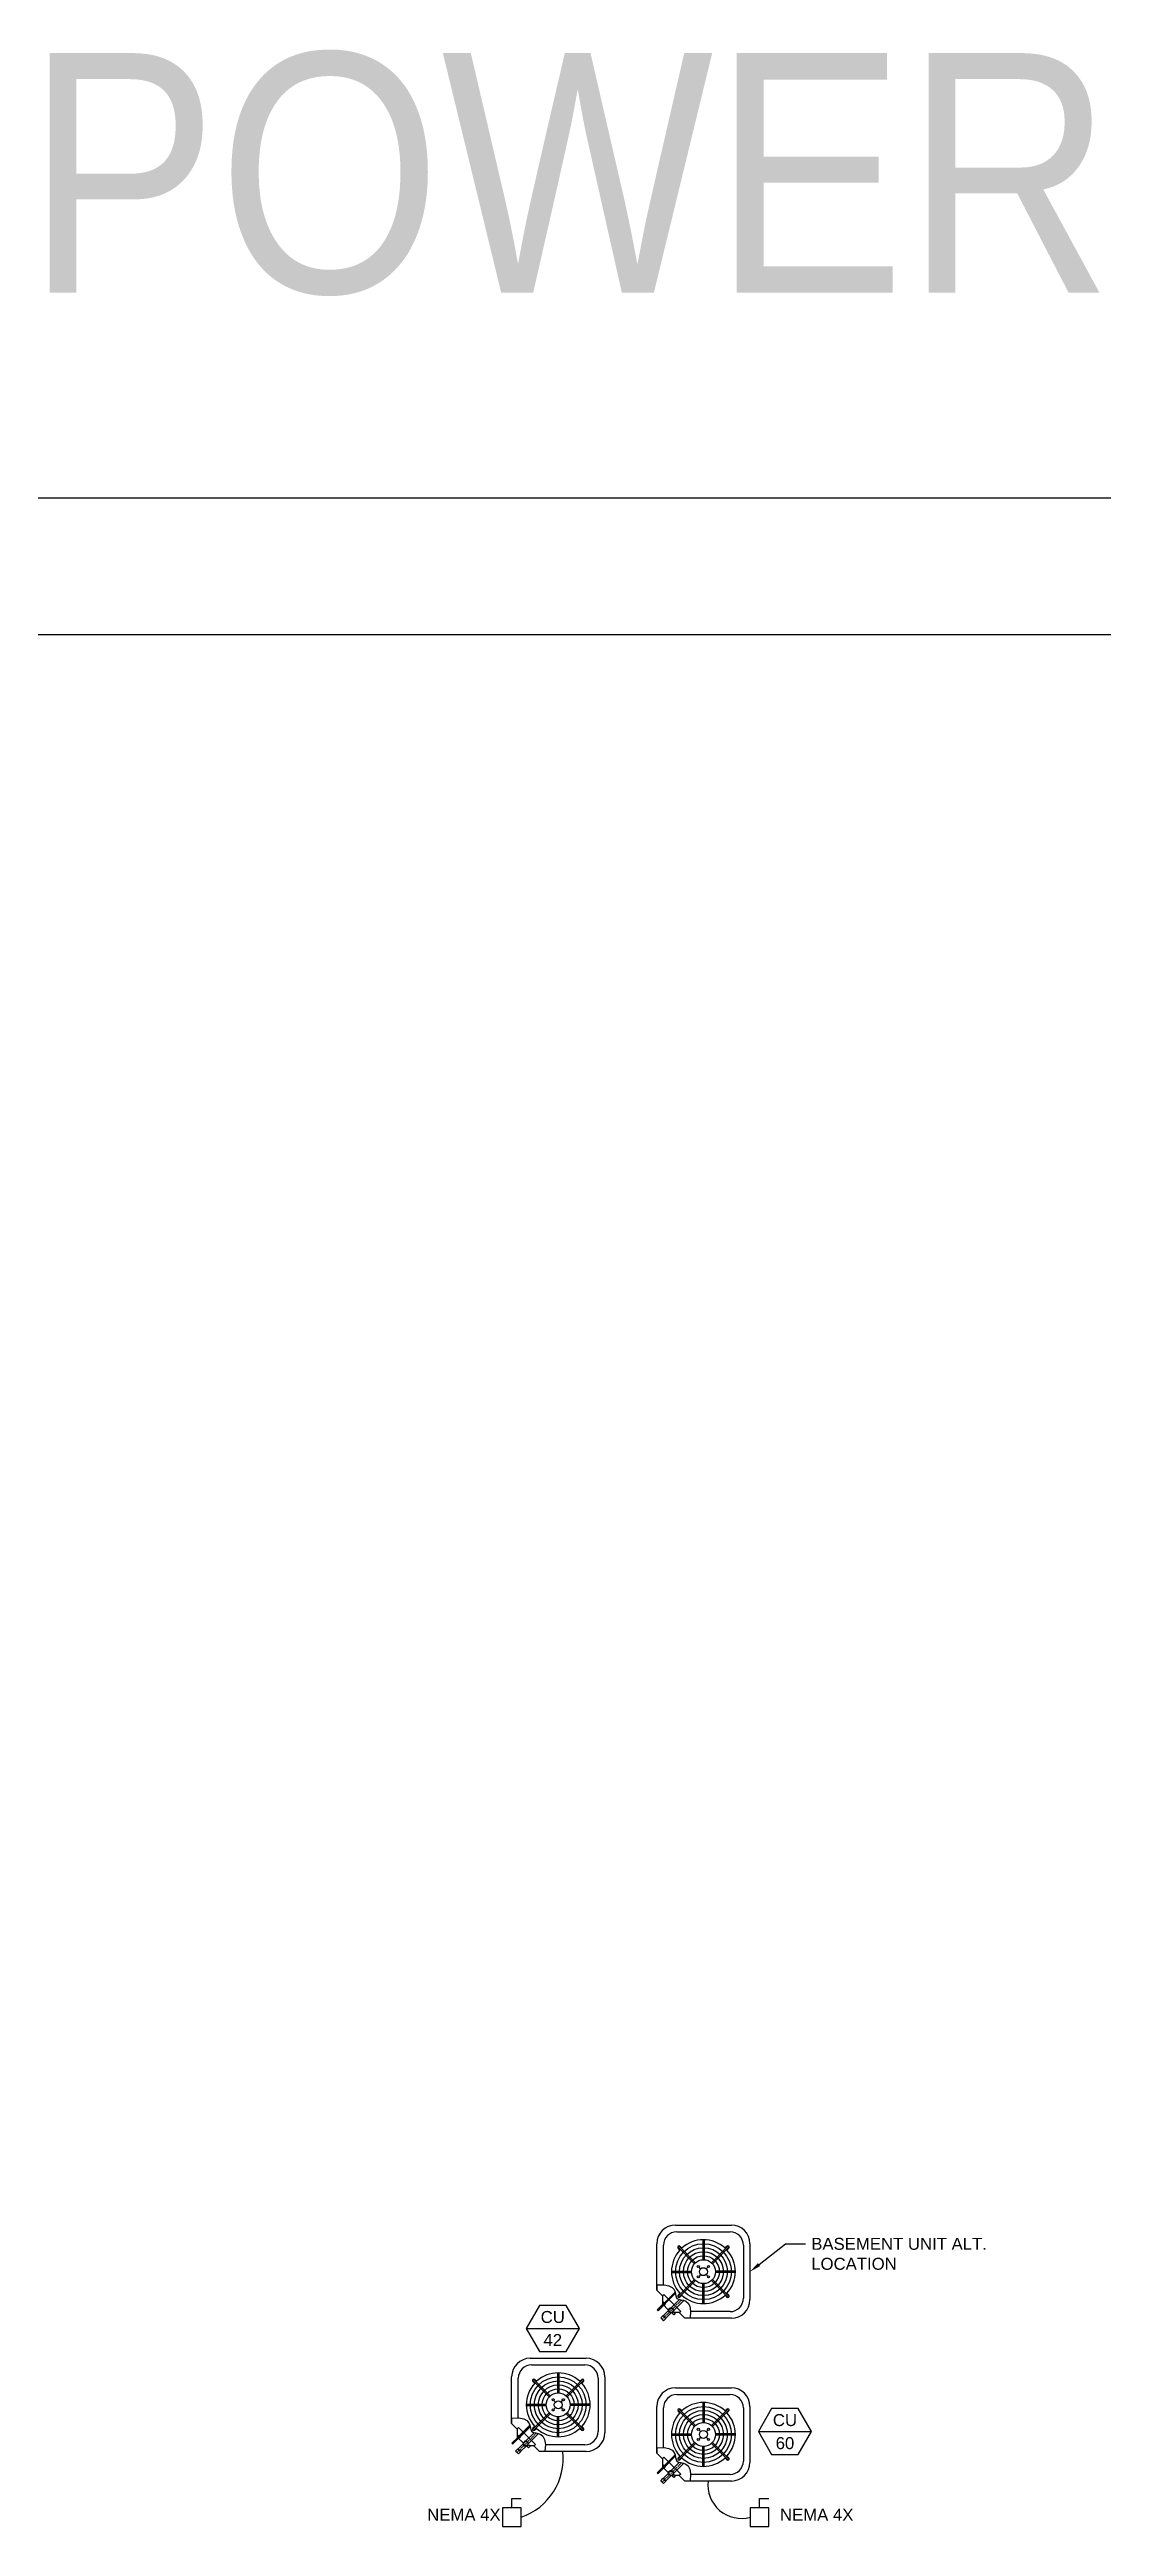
# Model space of a CAD drawing. Header units: inches. Extents: x -4243 to 9462, y -1700 to 6519.
# Drawn here: x 3749 to 4143, y 3228 to 4158 of the extents above; entities that cross this region are included whole.
import ezdxf
from ezdxf import colors
from ezdxf.entities.mleader import LeaderData, LeaderLine
from ezdxf.enums import TextEntityAlignment as Align
from ezdxf.math import Vec2, Vec3

# ---------------------------------------------------------------- set-up
doc = ezdxf.new("R2010")
doc.units = ezdxf.units.IN
doc.header["$MEASUREMENT"] = 0
doc.linetypes.add('DASHED', pattern=[0.75, 0.5, -0.25])
doc.layers.add('CORE', color=4, linetype='Continuous', plot=False)
doc.layers.add('CORE TEXT', color=2, linetype='Continuous', plot=False)
for name, color, linetype in [('E-TEXT', 2, 'Continuous'), ('E_SYM', 6, 'Continuous'), ('E_WIRE', 4, 'Continuous'), ('M-ANNO-TAG-EQUIP', 50, 'Continuous'), ('M-EQUIP-CLR', 12, 'DASHED'), ('M-EQUIP-CU', 255, 'Continuous')]:
    doc.layers.add(name, color=color, linetype=linetype)
doc.layers.get('0').off()
doc.layers.get('0').freeze()
doc.styles.add('ARC-TEXT', font='arial.ttf', dxfattribs={"width": 0.86, "height": 4.5})
doc.styles.add('GEC', font='arial.ttf')
doc.styles.add('GEC_64', font='arial.ttf', dxfattribs={"height": 6})

msp = doc.modelspace()

# ---------------------------------------------------------------- texts
at = {"layer": 'CORE TEXT', "insert": (3739.97, 4156.9), "char_height": 90, "attachment_point": 1, "style": 'ARC-TEXT'}
msp.add_mtext_dynamic_manual_height_columns('POWER', width=1095.7852, gutter_width=22.5, heights=[0], dxfattribs=at)
at = {"layer": 'E-TEXT', "char_height": 4.5, "attachment_point": 1, "style": 'GEC_64'}
for insert in [(3890.75, 3234.47), (4023.33, 3234.47)]:
    msp.add_mtext_dynamic_manual_height_columns('NEMA 4X ', width=37.8578, gutter_width=30, heights=[0], dxfattribs=dict(at, insert=insert))

# ---------------------------------------------------------------- blocks, each defined once
blk = doc.blocks.new('*U2193')
at = {"color": 1}
for p, q in [((-18.43, 14.96), (-17.37, 16.01)), ((-17.55, 14.08), (-18.43, 14.96)), ((-16.61, 15.15), (-17.56, 14.2)), ((-15.48, 12.11), (-17.56, 14.2)), ((-16.49, 15.14), (-17.55, 14.08)), ((-17.37, 16.01), (-16.49, 15.14)), ((-14.53, 13.07), (-16.61, 15.15)), ((-16.18, 11.18), (-15.66, 11.7)), ((-15.58, 10.59), (-16.18, 11.18)), ((-15.66, 11.7), (-15.6, 11.64)), ((-15.6, 11.64), (-15.49, 11.74)), ((-15.13, 11.17), (-15.6, 11.64)), ((-15.07, 11.11), (-15.58, 10.59)), ((-15.49, 11.74), (-15.46, 11.71)), ((-15.48, 12.55), (-14.96, 13.07)), ((-15.48, 11.82), (-15.48, 12.55)), ((-14.96, 11.3), (-15.48, 11.82)), ((-15.46, 11.71), (-15.42, 11.75)), ((-15.06, 11.31), (-15.46, 11.71)), ((-15.03, 11.28), (-15.13, 11.17)), ((-15.13, 11.17), (-15.07, 11.11)), ((-15.02, 11.35), (-15.06, 11.31)), ((-15.06, 11.31), (-15.03, 11.28)), ((-14.96, 13.07), (-14.23, 13.07)), ((-14.96, 11.3), (-14.23, 11.3)), ((-14.38, 17.38), (-14.71, 17.05)), ((-12.44, 14.78), (-14.71, 17.05)), ((-10.78, 7.42), (-14.66, 11.3)), ((-12.11, 15.1), (-14.38, 17.38)), ((-13.71, 12.55), (-14.23, 13.07)), ((-14.23, 11.3), (-13.71, 11.82)), ((-13.71, 11.82), (-13.71, 12.55)), ((-10.46, 9), (-13.71, 12.25)), ((-12.21, 15.1), (-12.44, 14.88)), ((-12.44, 14.88), (-12.44, 14.56)), ((-12.44, 14.56), (-12.21, 14.34)), ((-11.89, 15.1), (-12.21, 15.1)), ((-11.89, 14.34), (-12.21, 14.34)), ((-8.22, 10.56), (-12, 14.34)), ((-11.89, 15.1), (-11.67, 14.88)), ((-11.67, 14.56), (-11.89, 14.34)), ((-11.87, 15.08), (-11.85, 15.1)), ((-11.86, 15.11), (-11.82, 15.16)), ((-11.85, 15.1), (-11.86, 15.11)), ((-11.85, 15.19), (-11.62, 15.41)), ((-11.82, 15.16), (-11.85, 15.19)), ((-11.85, 15.1), (-11.68, 14.92)), ((-11.82, 15.16), (-11.62, 14.96)), ((-11.68, 14.92), (-11.69, 14.91)), ((-11.66, 14.91), (-11.68, 14.92)), ((-11.67, 14.88), (-11.67, 14.56)), ((-7.69, 10.68), (-11.67, 14.66)), ((-11.62, 14.96), (-11.66, 14.91)), ((-11.62, 15.41), (-11.37, 15.15)), ((-11.59, 14.93), (-11.62, 14.96)), ((-11.37, 15.15), (-11.59, 14.93)), ((-9.29, 9.65), (-3, 3.35)), ((-8.12, 8.83), (-8.81, 9.52)), ((-0.25, 12), (-0.25, 4.49)), ((0.25, 12), (0.25, 4.49)), ((9.29, 9.65), (3, 3.35)), ((8.12, 8.83), (8.81, 9.52)), ((-12, 0.25), (-4.49, 0.25)), ((-9.65, 9.29), (-3.35, 3)), ((-8.83, 8.12), (-9.52, 8.81)), ((-1.06, 1.06), (-1.64, 1.64)), ((1.06, 1.06), (1.64, 1.64)), ((9.65, 9.29), (3.35, 3)), ((12, 0.25), (4.49, 0.25)), ((8.83, 8.12), (9.52, 8.81)), ((-12, -0.25), (-4.49, -0.25)), ((-9.65, -9.29), (-3.35, -3)), ((-8.83, -8.12), (-9.52, -8.81)), ((-9.29, -9.65), (-3, -3.35)), ((-8.12, -8.83), (-8.81, -9.52)), ((-1.06, -1.06), (-1.64, -1.64)), ((-0.25, -12), (-0.25, -4.49)), ((0.25, -12), (0.25, -4.49)), ((1.06, -1.06), (1.64, -1.64)), ((9.29, -9.65), (3, -3.35)), ((9.65, -9.29), (3.35, -3)), ((12, -0.25), (4.49, -0.25)), ((8.12, -8.83), (8.81, -9.52)), ((8.83, -8.12), (9.52, -8.81))]:
    blk.add_line(p, q, dxfattribs=at)
for p, q in [((-15.38, 9.12), (-15.38, 10.79)), ((-8.53, 14.93), (-14.92, 8.54)), ((-12.12, 15.38), (-14.44, 13.07)), ((-11.66, 15.38), (-12.12, 15.38)), ((-9.12, 15.38), (-11.59, 15.38)), ((-7, 17.5), (-9.12, 15.38)), ((-9.05, 15.45), (-8.53, 14.93)), ((-5, 17.5), (-7, 17.5)), ((-7, 17.5), (10.5, 17.5)), ((-4.92, 15), (10, 15)), ((15, 10), (15, -10)), ((17.5, 10.5), (17.5, -10.5)), ((-17.5, 7), (-15.38, 9.12)), ((-17.5, 5), (-17.5, 7)), ((-17.5, -10.5), (-17.5, 7)), ((-14.92, 8.54), (-15.44, 9.06)), ((-15, -10), (-15, 4.84)), ((10.5, -17.5), (-10.5, -17.5)), ((10, -15), (-10, -15))]:
    blk.add_line(p, q)
for centre, radius in [((-14.59, 12.18), 0.786), ((-12.05, 14.72), 0.341), ((0, 0), 10.5), ((0, 0), 9), ((0, 0), 7.5), ((0, 0), 6), ((0, 0), 4.5), ((-1.92, 1.92), 0.393), ((0, 0), 1.5), ((1.92, 1.92), 0.393), ((-1.92, -1.92), 0.393), ((1.92, -1.92), 0.393)]:
    blk.add_circle(centre, radius, dxfattribs=at)
for centre, radius, start, end in [((-9.17, 9.17), 0.5, 45, 225), ((0, 0), 12, 47.38802, 132.61198), ((9.17, 9.17), 0.5, 315, 135), ((0, 0), 12, 137.38802, 222.61198), ((0, 0), 12, 317.38802, 42.61198), ((-9.17, -9.17), 0.5, 135, 315), ((0, 0), 12, 227.38802, 312.61198), ((9.17, -9.17), 0.5, 225, 45)]:
    blk.add_arc(centre, radius, start, end, dxfattribs=at)
for centre, radius, start, end in [((10, 10), 5, 0, 90), ((10.5, 10.5), 7, 0, 90), ((-10.5, -10.5), 7, 180, 270), ((-10, -10), 5, 180, 270), ((10, -10), 5, 270, 0), ((10.5, -10.5), 7, 270, 0)]:
    blk.add_arc(centre, radius, start, end)
blk.add_open_spline([(-5, 17.5), (-4.18, 9.06), (-13.41, 13.41), (-9.17, 3.91), (-17.5, 5)], degree=3)
at = {"layer": 'M-EQUIP-CLR'}
for p, q in [((-17.9, 15.49), (-10.61, 8.2)), ((-14.55, 17.21), (-7.95, 10.62))]:
    blk.add_line(p, q, dxfattribs=at)
blk = doc.blocks.new('GE_EQM_TAG')
blk.add_line((-10, 0), (10, 0))
blk.add_lwpolyline([(-5, 8.66), (-10, 0), (-5, -8.66), (5, -8.66), (10, 0), (5, 8.66)], close=True)
at = {"style": 'ARC-TEXT', "width": 1.00018}
for tag, p in [('EQM', (0, 4.33)), ('LABEL', (0, -4.33))]:
    blk.add_attdef(tag, text='', height=4.5, dxfattribs=at).set_placement(p, align=Align.MIDDLE_CENTER)
blk = doc.blocks.new('FUSED DISCONNECT SWITCH')
for p, q in [((0, 0.073), (0, 0.146)), ((0, 0.146), (0.073, 0.146))]:
    blk.add_line(p, q)
blk.add_lwpolyline([(0.073, -0.073), (0.073, 0.073), (-0.073, 0.073), (-0.073, -0.073)], close=True)

# ---------------------------------------------------------------- linework, layer by layer
at = {"layer": 'CORE'}
for points in [[(3091.5, 3989.88), (4774.5, 3989.88), (4774.5, 4232.85), (3091.5, 4232.85)], [(3091.5, 3938.5), (4774.5, 3938.5), (4774.5, 2529), (3091.5, 2529)]]:
    msp.add_lwpolyline(points, close=True, dxfattribs=at)
at = {"layer": 'E_WIRE'}
for centre, radius, start, end in [((3918.59, 3253.39), 23.31, 288.60897, 6.44362), ((4008.81, 3243.42), 12.59, 173.36038, 285.56801)]:
    msp.add_arc(centre, radius, start, end, dxfattribs=at)

# ---------------------------------------------------------------- block references
at = {"layer": 'E_SYM', "xscale": 48, "yscale": 48, "zscale": 48}
for p in [(3922.54, 3231.3), (4015.68, 3231.3)]:
    msp.add_blockref('FUSED DISCONNECT SWITCH', p, dxfattribs=at)
at = {"layer": 'M-ANNO-TAG-EQUIP'}
for p, values in [((3937.94, 3302.17), {'LABEL': '42', 'EQM': 'CU'}), ((4025.2, 3263.44), {'LABEL': '60', 'EQM': 'CU'})]:
    msp.add_blockref('GE_EQM_TAG', p, dxfattribs=at).add_auto_attribs(values)
at = {"layer": 'M-EQUIP-CU', "rotation": 90}
for p in [(3994.56, 3323.52), (3940, 3273.5), (3994.56, 3262.38)]:
    msp.add_blockref('*U2193', p, dxfattribs=at)

msp.set_redraw_order([(e.dxf.handle, doc.entitydb.next_handle()) for e in msp.query("TEXT MTEXT ATTDEF DIMENSION ARC_DIMENSION")])  # texts and dimensions are drawn at this point

# ---------------------------------------------------------------- leaders
at = {"layer": 'E-TEXT'}
ml = msp.add_multileader_mtext('Standard', dxfattribs=at)
ml.set_content('BASEMENT UNIT ALT. \\PLOCATION ', color=256, style='GEC')
ml.set_leader_properties()
ml.build(insert=Vec2(0, 0))
ml.multileader.update_dxf_attribs({"dogleg_length": 0.09, "arrow_head_size": 4.32, "scale": 48})
ctx = ml.context
ctx.base_point, ctx.scale, ctx.char_height, ctx.arrow_head_size, ctx.landing_gap_size, ctx.plane_origin = Vec3(4032.92, 3333.95), 48, 4.5, 4.32, 2.16, Vec3(4139.21, 3347.66)
notes = []
notes.append((ctx, [(1, (1, 1, 0), (4025.39, 3333.95), (1, 0), 7.53, [(0, [(4012.06, 3323.52)], 0, [])])]))
ctx.mtext.insert, ctx.mtext.width, ctx.mtext.flow_direction = Vec3(4035.08, 3336.23), 68.1311, 5
for ctx, leaders in notes:
    for number, flags, end, landing, length, lines in leaders:
        leader = LeaderData()
        leader.index, (leader.has_last_leader_line, leader.has_dogleg_vector, leader.attachment_direction) = number, flags
        leader.last_leader_point, leader.dogleg_vector, leader.dogleg_length = Vec3(end), Vec3(landing), length
        for number, points, colour, breaks in lines:
            line = LeaderLine()
            line.index, line.vertices, line.color, line.breaks = number, Vec3.list(points), colors.encode_raw_color(colour), breaks
            leader.lines.append(line)
        ctx.leaders.append(leader)

doc.saveas('drawing.dxf')
